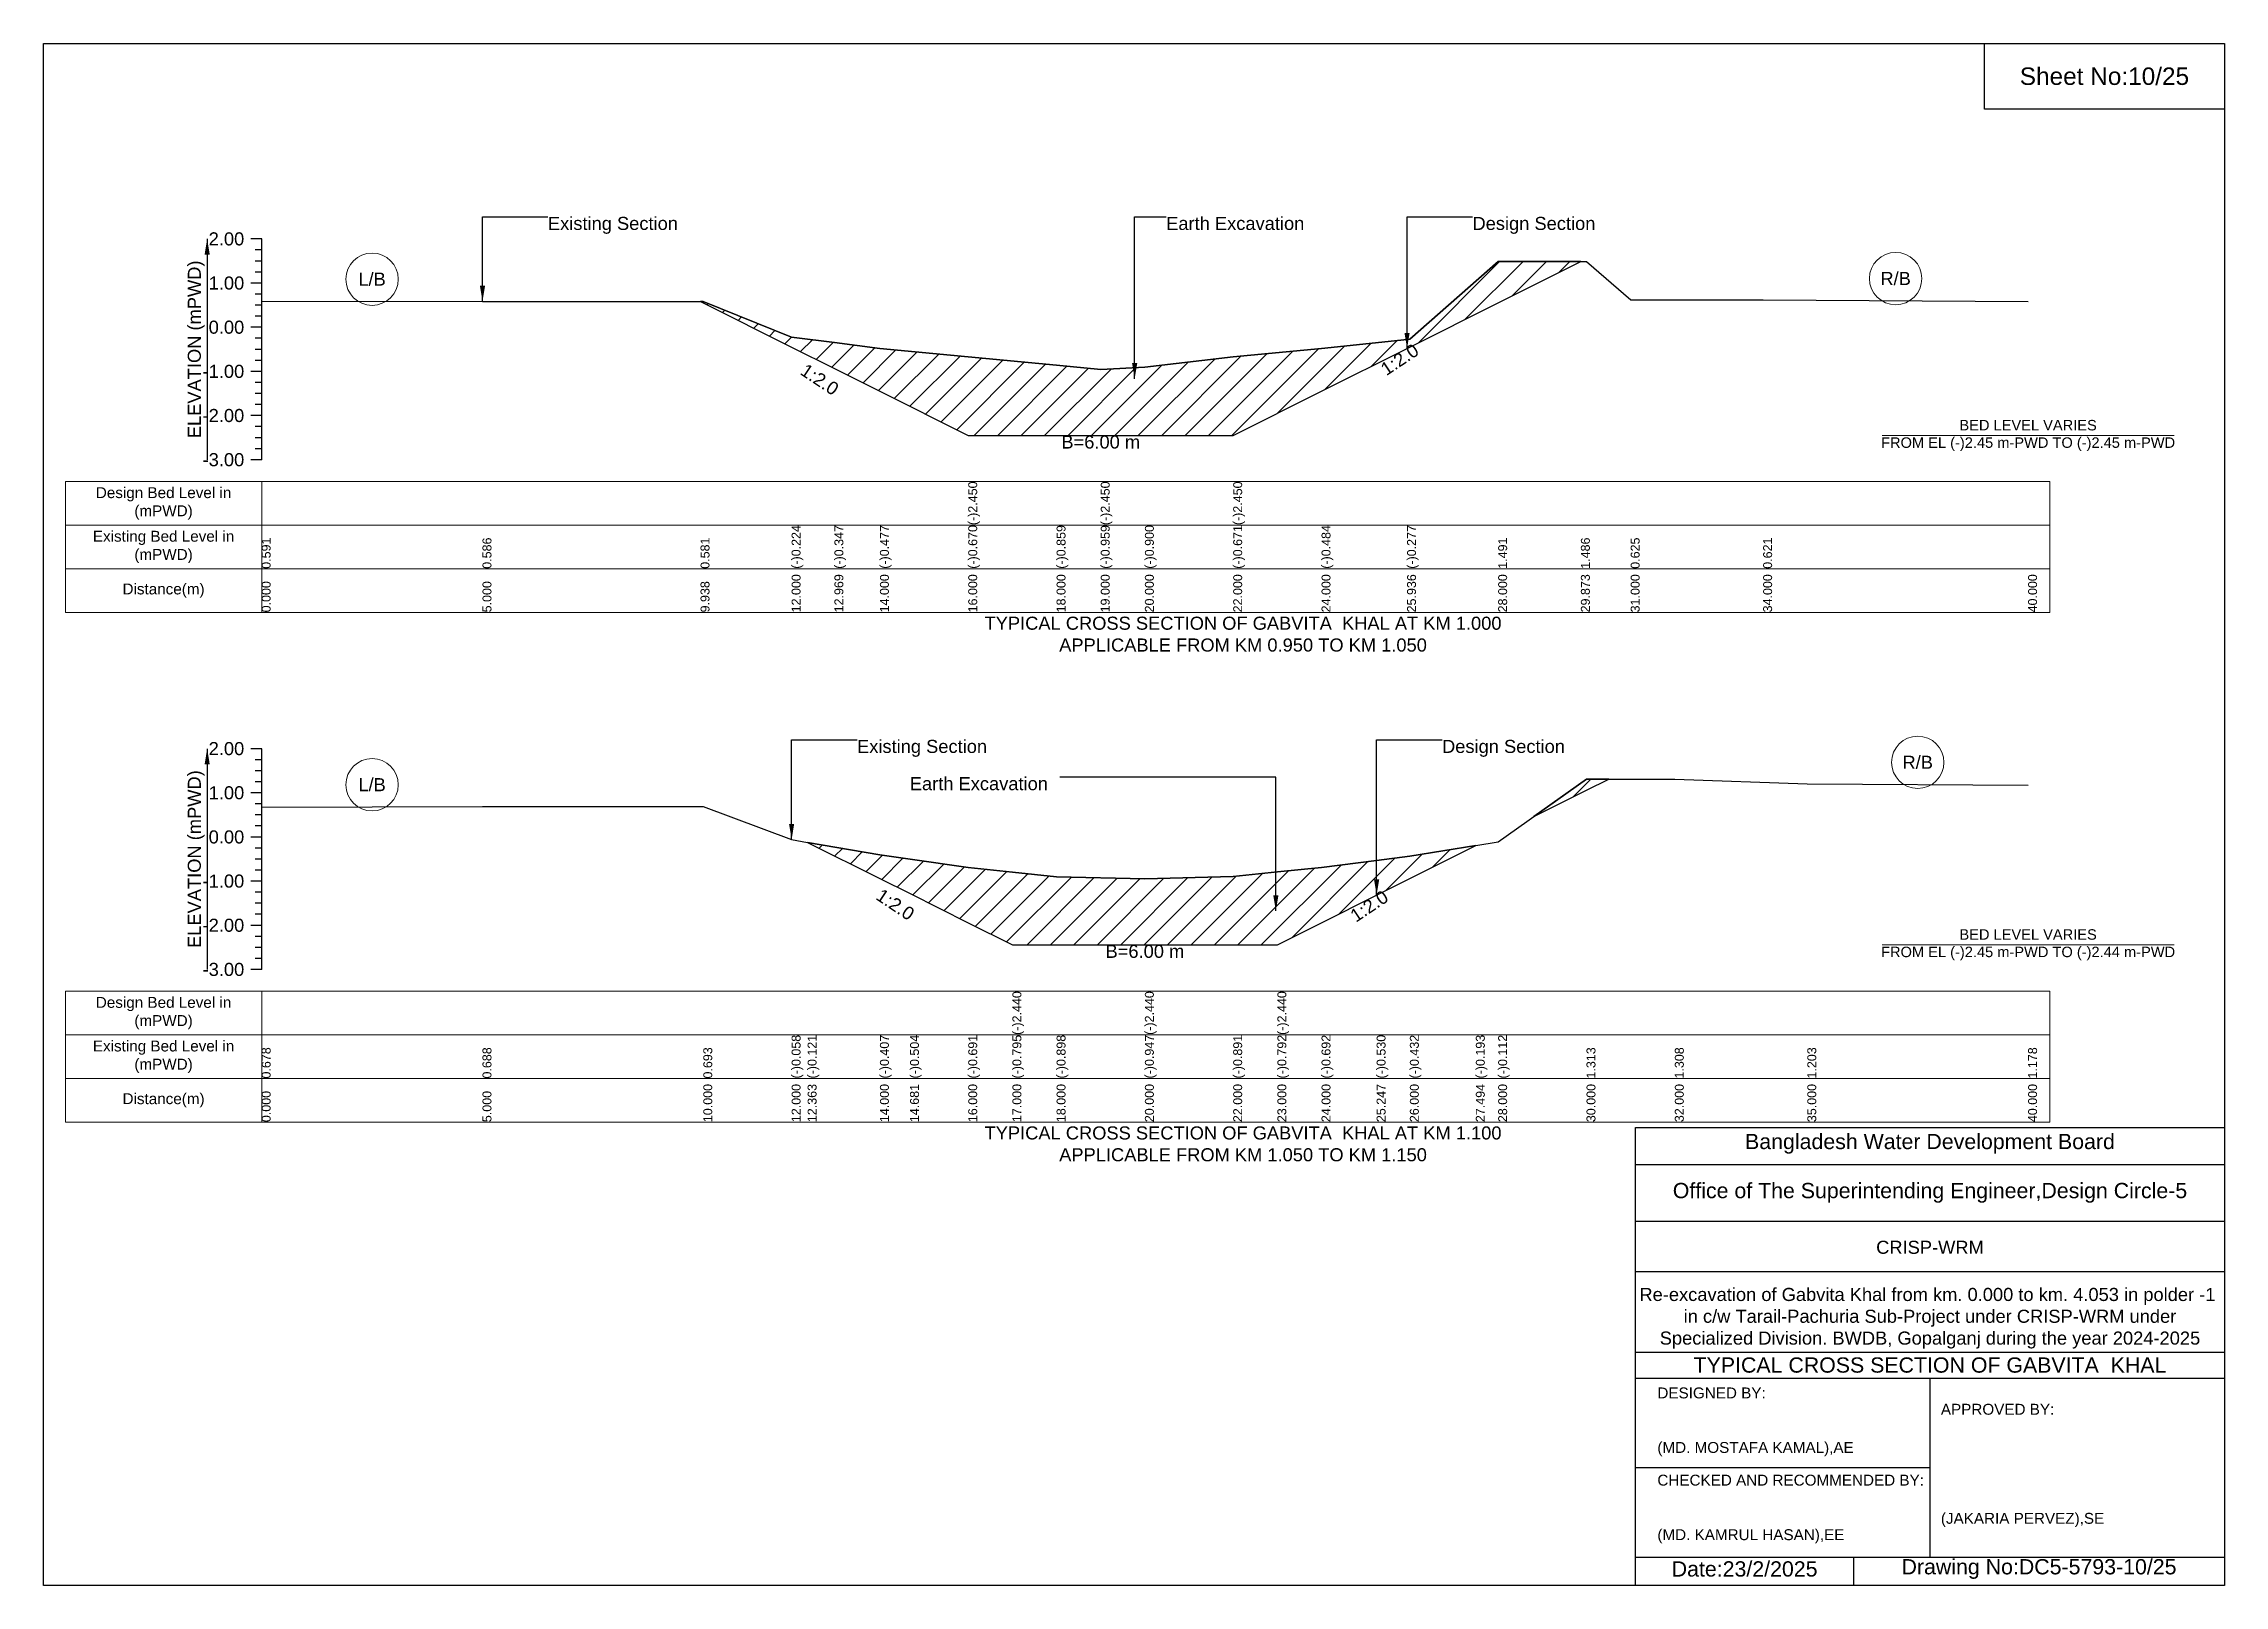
# Model space of a CAD drawing. Header units: feet. Extents: x 91000 to 358000, y -12982 to 34.
# Drawn here: x 190000 to 198000, y -5656 to 0 of the extents above; entities that cross this region are included whole.
import ezdxf

# ---------------------------------------------------------------- set-up
doc = ezdxf.new("R2010")
doc.units = ezdxf.units.FT
doc.header["$LTSCALE"] = 7
doc.header["$MEASUREMENT"] = 0
for name, color, linetype, lineweight in [('Cross section Data Border', 7, 'Continuous', 9), ('Cross Section Labels', 7, 'Continuous', 9), ('Existing_Bed_Level for Xsection', 7, 'Continuous', 25)]:
    doc.layers.add(name, color=color, linetype=linetype, lineweight=lineweight)
doc.styles.get("Standard").update_dxf_attribs({"font": 'arial.ttf'})
doc.dimstyles.get("Standard").update_dxf_attribs({"dimtxt": 0.18, "dimasz": 0.18, "dimexe": 0.18, "dimexo": 0.0625, "dimgap": 0.09, "dimtad": 0, "dimtih": 1, "dimtoh": 1, "dimdec": 4, "dimzin": 0, "dimdsep": 46, "dimtxsty": 'Standard', "dimcen": 0.09, "dimadec": 0, "dimazin": 0, "dimtfac": 1, "dimtdec": 4, "dimtofl": 0, "dimtmove": 0, "dimatfit": 3, "dimfxl": 1, "dimtolj": 1, "dimtzin": 0, "dimarcsym": 0})

msp = doc.modelspace()

# ---------------------------------------------------------------- texts
at = {"attachment_point": 5}
for s, insert, char_height in [('Sheet No:10/25', (197560, -120), 64), ('Bangladesh Water Development Board', (196920, -4036), 56), ('Office of The Superintending Engineer,Design Circle-5', (196920, -4216), 56)]:
    msp.add_mtext(s, dxfattribs=dict(at, insert=insert, char_height=char_height))
for s, insert, char_height, width, attachment_point in [('CRISP-WRM', (196920, -4416), 48, 2240, 5), ('Re-excavation of Gabvita Khal from km. 0.000 to km. 4.053 in polder -1  in c/w Tarail-Pachuria Sub-Project under CRISP-WRM under Specialized Division. BWDB, Gopalganj during the year 2024-2025', (196920, -4676), 48, 2160, 5), ('TYPICAL CROSS SECTION OF GABVITA  KHAL', (196920, -4848), 56, 2240, 5), ('DESIGNED BY:^J^J^J(MD. MOSTAFA KAMAL),AE', (195920, -5056), 40, 1120, 4), ('APPROVED BY:^J^J^J^J^J^J(JAKARIA PERVEZ),SE', (196960, -5216), 40, 1120, 4), ('CHECKED AND RECOMMENDED BY:^J^J^J(MD. KAMRUL HASAN),EE', (195920, -5376), 40, 1120, 4), ('Date:23/2/2025 ', (196240, -5596), 56, 1120, 5), ('Drawing No:DC5-5793-10/25', (197320, -5596), 56, 1760, 5)]:
    msp.add_mtext(s, dxfattribs=dict(insert=insert, char_height=char_height, width=width, attachment_point=attachment_point))
at = {"layer": 'Cross section Data Border', "char_height": 40, "width": 640, "attachment_point": 5}
for s, insert in [('Design Bed Level in (mPWD)', (190440, -1686.6)), ('Existing Bed Level in (mPWD)', (190440, -1846.6)), ('Distance(m)', (190440, -2006.6)), ('Design Bed Level in (mPWD)', (190440, -3556.6)), ('Existing Bed Level in (mPWD)', (190440, -3716.6)), ('Distance(m)', (190440, -3876.6))]:
    msp.add_mtext(s, dxfattribs=dict(at, insert=insert))
at = {"layer": 'Cross Section Labels'}
for s, insert, char_height, attachment_point in [('Existing Section', (191850, -635.6), 48, 1), ('Earth Excavation', (194118, -635.6), 48, 1), ('Design Section', (195241.7, -635.6), 48, 1), ('L/B', (191205, -864.3), 48, 5), ('R/B', (196794, -861.9), 48, 5), ('B=6.00 m', (193878, -1437.5), 48, 2), ('BED LEVEL VARIES ^JFROM EL (-)2.45 m-PWD TO (-)2.45 m-PWD', (197280, -1437.5), 38.4, 5), ('TYPICAL CROSS SECTION OF GABVITA  KHAL AT KM 1.000^JAPPLICABLE FROM KM 0.950 TO KM 1.050', (194400, -2166.6), 48, 5), ('Existing Section', (192984, -2554.2), 48, 1), ('Design Section', (195130, -2554.2), 48, 1), ('R/B', (196875, -2636.7), 48, 5), ('L/B', (191205, -2718.9), 48, 5), ('Earth Excavation', (193177.5, -2690.8), 48, 1), ('BED LEVEL VARIES ^JFROM EL (-)2.45 m-PWD TO (-)2.44 m-PWD', (197280, -3305.9), 38.4, 5), ('B=6.00 m', (194040, -3305.9), 48, 2), ('TYPICAL CROSS SECTION OF GABVITA  KHAL AT KM 1.100^JAPPLICABLE FROM KM 1.050 TO KM 1.150', (194400, -4036.6), 48, 5)]:
    msp.add_mtext(s, dxfattribs=dict(at, insert=insert, char_height=char_height, attachment_point=attachment_point))
at = {"layer": 'Cross Section Labels', "char_height": 48, "attachment_point": 2}
for insert, rotation in [((194961.2, -1139), 33.69007), ((192860.5, -1212.3), 326.30993), ((193137.9, -3138.3), 326.30993), ((194849.5, -3144.1), 33.69007)]:
    msp.add_mtext('1:2.0', dxfattribs=dict(at, insert=insert, rotation=rotation))
at = {"layer": 'Existing_Bed_Level for Xsection', "char_height": 48, "attachment_point": 6}
for s, insert in [('2.00', (190736, -716.6)), ('1.00', (190736, -878.6)), ('0.00', (190736, -1040.6)), ('-1.00', (190736, -1202.6)), ('-2.00', (190736, -1364.6)), ('-3.00', (190736, -1526.6)), ('2.00', (190736, -2586.6)), ('1.00', (190736, -2748.6)), ('0.00', (190736, -2910.6)), ('-1.00', (190736, -3072.6)), ('-2.00', (190736, -3234.6)), ('-3.00', (190736, -3396.6))]:
    msp.add_mtext(s, dxfattribs=dict(at, insert=insert))
at = {"layer": 'Existing_Bed_Level for Xsection', "rotation": 90}
for s, insert, char_height, attachment_point in [('ELEVATION (mPWD)', (190560, -1121.6), 48, 5), ('(-)2.450', (193392, -1766.6), 32.8, 1), ('(-)2.450', (193878, -1766.6), 32.8, 1), ('(-)2.450', (194364, -1766.6), 32.8, 1), ('0.591', (190800, -1926.6), 32.8, 1), ('0.586', (191610, -1926.6), 32.8, 1), ('0.581', (192409.9, -1926.6), 32.8, 1), ('(-)0.224', (192744, -1926.6), 32.8, 1), ('(-)0.347', (192901, -1926.6), 32.8, 1), ('(-)0.477', (193068, -1926.6), 32.8, 1), ('(-)0.670', (193392, -1926.6), 32.8, 1), ('(-)0.859', (193716, -1926.6), 32.8, 1), ('(-)0.959', (193878, -1926.6), 32.8, 1), ('(-)0.900', (194040, -1926.6), 32.8, 1), ('(-)0.671', (194364, -1926.6), 32.8, 1), ('(-)0.484', (194688, -1926.6), 32.8, 1), ('(-)0.277', (195001.7, -1926.6), 32.8, 1), ('1.491', (195336, -1926.6), 32.8, 1), ('1.486', (195639.4, -1926.6), 32.8, 1), ('0.625', (195822, -1926.6), 32.8, 1), ('0.621', (196308, -1926.6), 32.8, 1), ('0.000', (190800, -2086.6), 32.8, 1), ('5.000', (191610, -2086.6), 32.8, 1), ('9.938', (192409.9, -2086.6), 32.8, 1), ('12.000', (192744, -2086.6), 32.8, 1), ('12.969', (192901, -2086.6), 32.8, 1), ('14.000', (193068, -2086.6), 32.8, 1), ('16.000', (193392, -2086.6), 32.8, 1), ('18.000', (193716, -2086.6), 32.8, 1), ('19.000', (193878, -2086.6), 32.8, 1), ('20.000', (194040, -2086.6), 32.8, 1), ('22.000', (194364, -2086.6), 32.8, 1), ('24.000', (194688, -2086.6), 32.8, 1), ('25.936', (195001.7, -2086.6), 32.8, 1), ('28.000', (195336, -2086.6), 32.8, 1), ('29.873', (195639.4, -2086.6), 32.8, 1), ('31.000', (195822, -2086.6), 32.8, 1), ('34.000', (196308, -2086.6), 32.8, 1), ('40.000', (197280, -2086.6), 32.8, 1), ('ELEVATION (mPWD)', (190560, -2991.6), 48, 5), ('(-)2.440', (193554, -3636.6), 32.8, 1), ('(-)2.440', (194040, -3636.6), 32.8, 1), ('(-)2.440', (194526, -3636.6), 32.8, 1), ('(-)0.058', (192744, -3796.6), 32.8, 1), ('(-)0.121', (192802.7, -3796.6), 32.8, 1), ('(-)0.407', (193068, -3796.6), 32.8, 1), ('(-)0.504', (193178.4, -3796.6), 32.8, 1), ('(-)0.691', (193392, -3796.6), 32.8, 1), ('(-)0.795', (193554, -3796.6), 32.8, 1), ('(-)0.898', (193716, -3796.6), 32.8, 1), ('(-)0.947', (194040, -3796.6), 32.8, 1), ('(-)0.891', (194364, -3796.6), 32.8, 1), ('(-)0.792', (194526, -3796.6), 32.8, 1), ('(-)0.692', (194688, -3796.6), 32.8, 1), ('(-)0.530', (194890, -3796.6), 32.8, 1), ('(-)0.432', (195012, -3796.6), 32.8, 1), ('(-)0.193', (195254, -3796.6), 32.8, 1), ('(-)0.112', (195336, -3796.6), 32.8, 1), ('0.678', (190800, -3796.6), 32.8, 1), ('0.688', (191610, -3796.6), 32.8, 1), ('0.693', (192420, -3796.6), 32.8, 1), ('1.313', (195660, -3796.6), 32.8, 1), ('1.308', (195984, -3796.6), 32.8, 1), ('1.203', (196470, -3796.6), 32.8, 1), ('1.178', (197280, -3796.6), 32.8, 1), ('10.000', (192420, -3956.6), 32.8, 1), ('12.000', (192744, -3956.6), 32.8, 1), ('12.363', (192802.7, -3956.6), 32.8, 1), ('14.000', (193068, -3956.6), 32.8, 1), ('14.681', (193178.4, -3956.6), 32.8, 1), ('16.000', (193392, -3956.6), 32.8, 1), ('17.000', (193554, -3956.6), 32.8, 1), ('18.000', (193716, -3956.6), 32.8, 1), ('20.000', (194040, -3956.6), 32.8, 1), ('22.000', (194364, -3956.6), 32.8, 1), ('23.000', (194526, -3956.6), 32.8, 1), ('24.000', (194688, -3956.6), 32.8, 1), ('25.247', (194890, -3956.6), 32.8, 1), ('26.000', (195012, -3956.6), 32.8, 1), ('27.494', (195254, -3956.6), 32.8, 1), ('28.000', (195336, -3956.6), 32.8, 1), ('30.000', (195660, -3956.6), 32.8, 1), ('32.000', (195984, -3956.6), 32.8, 1), ('35.000', (196470, -3956.6), 32.8, 1), ('40.000', (197280, -3956.6), 32.8, 1), ('0.000', (190800, -3956.6), 32.8, 1), ('5.000', (191610, -3956.6), 32.8, 1)]:
    msp.add_mtext(s, dxfattribs=dict(at, insert=insert, char_height=char_height, attachment_point=attachment_point))

# ---------------------------------------------------------------- hatches: boundary and pattern name
at = {"layer": 'Existing_Bed_Level for Xsection'}
h = msp.add_hatch(dxfattribs=at)
h.set_pattern_fill('ANSI31', color=256, scale=486, style=0)
h.paths.add_polyline_path([(192409.9, -946.5), (192420, -951.5), (192744, -1113.5), (192901, -1192), (193068, -1275.5), (193392, -1437.5), (193716, -1437.5), (193878, -1437.5), (194040, -1437.5), (194364, -1437.5), (194688, -1275.5), (195001.7, -1118.7), (195012, -1113.5), (195336, -951.5), (195639.4, -799.9), (195336, -799.1), (195012, -1084.4), (195001.7, -1085.5), (194688, -1119), (194364, -1149.3), (194040, -1186.4), (193878, -1196), (193716, -1179.8), (193392, -1149.2), (193068, -1117.9), (192901, -1096.8), (192744, -1076.9), (192420, -946.5)])
h = msp.add_hatch(dxfattribs=at)
h.set_pattern_fill('ANSI31', color=256, scale=486, style=0)
h.paths.add_polyline_path([(195467.1, -2835.3), (195660, -2738.9), (195741.6, -2698.1), (195660, -2697.9)])
h = msp.add_hatch(dxfattribs=at)
h.set_pattern_fill('ANSI31', color=256, scale=486, style=0)
h.paths.add_polyline_path([(192802.7, -2930.2), (193068, -3062.9), (193178.4, -3118), (193392, -3224.9), (193554, -3305.9), (193716, -3305.9), (194040, -3305.9), (194364, -3305.9), (194526, -3305.9), (194688, -3224.9), (194890, -3123.9), (195012, -3062.9), (195254, -2941.8), (195012, -2980.6), (194890, -2996.4), (194688, -3022.7), (194526, -3038.8), (194364, -3054.9), (194040, -3064), (193716, -3056.1), (193554, -3039.3), (193392, -3022.5), (193178.4, -2992.2), (193068, -2976.5)])

# ---------------------------------------------------------------- linework, layer by layer
for points in [[(190000, 0), (198000, 0), (198000, -5656), (190000, -5656)], [(197120, 0), (198000, 0), (198000, -240), (197120, -240)]]:
    msp.add_lwpolyline(points, close=True)
for points in [[(195840, -5656), (195840, -3976), (198000, -3976)], [(195840, -4112), (198000, -4112)], [(195840, -4320), (198000, -4320)], [(195840, -4504), (198000, -4504)], [(195840, -4800), (198000, -4800)], [(195840, -4896), (198000, -4896)], [(196920, -4896), (196920, -5552)], [(195840, -5224), (196920, -5224)], [(195840, -5552), (198000, -5552)], [(196640, -5552), (196640, -5656)]]:
    msp.add_lwpolyline(points)
at = {"layer": 'Cross section Data Border'}
for points in [[(190080, -1606.6), (197360, -1606.6), (197360, -2086.6), (190080, -2086.6)], [(190080, -3476.6), (197360, -3476.6), (197360, -3956.6), (190080, -3956.6)]]:
    msp.add_lwpolyline(points, close=True, dxfattribs=at)
for points in [[(190800, -1606.6), (190800, -2086.6)], [(190080, -1766.6), (197360, -1766.6)], [(190080, -1926.6), (197360, -1926.6)], [(190800, -3476.6), (190800, -3956.6)], [(190080, -3636.6), (197360, -3636.6)], [(190080, -3796.6), (197360, -3796.6)]]:
    msp.add_lwpolyline(points, dxfattribs=at)
at = {"layer": 'Cross Section Labels'}
for points in [[(196744.2, -1437.5), (197815.8, -1437.5)], [(196744.2, -3305.9), (197815.8, -3305.9)]]:
    msp.add_lwpolyline(points, dxfattribs=at)
for centre in [(191205, -864.3), (196794, -861.9), (196875, -2636.7), (191205, -2718.9)]:
    msp.add_circle(centre, 96, dxfattribs=at)
at = {"layer": 'Existing_Bed_Level for Xsection'}
for points in [[(190800, -716.6), (190760, -716.6)], [(190800, -1526.6), (190800, -1364.6), (190800, -1202.6), (190800, -1040.6), (190800, -878.6), (190800, -716.6)], [(190800, -757.1), (190776, -757.1)], [(190800, -797.6), (190776, -797.6)], [(190800, -944.9), (191610, -945.7), (192409.9, -946.5), (192420, -946.5), (192744, -1076.9), (192901, -1096.8), (193068, -1117.9), (193392, -1149.2), (193392, -1149.2), (193716, -1179.8), (193878, -1196), (193878, -1196), (194040, -1186.4), (194364, -1149.3), (194364, -1149.3), (194688, -1119), (195001.7, -1085.5), (195012, -1084.4), (195336, -799.1), (195639.4, -799.9), (195660, -799.9), (195822, -939.4), (196308, -940), (197280, -945.7)], [(190800, -878.6), (190760, -878.6)], [(190800, -838.1), (190776, -838.1)], [(190800, -919.1), (190776, -919.1)], [(190800, -959.6), (190776, -959.6)], [(190800, -1000.1), (190776, -1000.1)], [(190800, -1040.6), (190760, -1040.6)], [(190800, -1081.1), (190776, -1081.1)], [(190800, -1121.6), (190776, -1121.6)], [(190800, -1162.1), (190776, -1162.1)], [(190800, -1202.6), (190760, -1202.6)], [(190800, -1243.1), (190776, -1243.1)], [(190800, -1283.6), (190776, -1283.6)], [(190800, -1324.1), (190776, -1324.1)], [(190800, -1364.6), (190760, -1364.6)], [(190800, -1405.1), (190776, -1405.1)], [(190800, -1445.6), (190776, -1445.6)], [(190800, -1486.1), (190776, -1486.1)], [(190800, -1526.6), (190760, -1526.6)], [(190800, -2586.6), (190760, -2586.6)], [(190800, -2627.1), (190776, -2627.1)], [(190800, -3396.6), (190800, -3234.6), (190800, -3072.6), (190800, -2910.6), (190800, -2748.6), (190800, -2586.6)], [(190800, -2667.6), (190776, -2667.6)], [(190800, -2708.1), (190776, -2708.1)], [(190800, -2800.8), (191610, -2799.1), (192420, -2798.3), (192744, -2920), (192802.7, -2930.2), (193068, -2976.5), (193178.4, -2992.2), (193392, -3022.5), (193554, -3039.3), (193554, -3039.3), (193716, -3056.1), (194040, -3064), (194040, -3064), (194364, -3054.9), (194526, -3038.8), (194526, -3038.8), (194688, -3022.7), (194890, -2996.4), (195012, -2980.6), (195254, -2941.8), (195336, -2928.7), (195660, -2697.9), (195984, -2698.7), (196470, -2715.7), (197280, -2719.8)], [(190800, -2748.6), (190760, -2748.6)], [(190800, -2789.1), (190776, -2789.1)], [(190800, -2829.6), (190776, -2829.6)], [(190800, -2870.1), (190776, -2870.1)], [(190800, -2910.6), (190760, -2910.6)], [(190800, -2951.1), (190776, -2951.1)], [(190800, -2991.6), (190776, -2991.6)], [(190800, -3032.1), (190776, -3032.1)], [(190800, -3072.6), (190760, -3072.6)], [(190800, -3113.1), (190776, -3113.1)], [(190800, -3153.6), (190776, -3153.6)], [(190800, -3194.1), (190776, -3194.1)], [(190800, -3234.6), (190760, -3234.6)], [(190800, -3275.1), (190776, -3275.1)], [(190800, -3315.6), (190776, -3315.6)], [(190800, -3356.1), (190776, -3356.1)], [(190800, -3396.6), (190760, -3396.6)]]:
    msp.add_lwpolyline(points, dxfattribs=at)
for points in [[(192409.9, -946.5), (192420, -951.5), (192744, -1113.5), (192901, -1192), (193068, -1275.5), (193392, -1437.5), (193392, -1437.5), (193716, -1437.5), (193878, -1437.5), (193878, -1437.5), (194040, -1437.5), (194364, -1437.5), (194364, -1437.5), (194688, -1275.5), (195001.7, -1118.7), (195012, -1113.5), (195336, -951.5), (195639.4, -799.9), (195336, -799.1), (195012, -1084.4), (195001.7, -1085.5), (194688, -1119), (194364, -1149.3), (194364, -1149.3), (194040, -1186.4), (193878, -1196), (193878, -1196), (193716, -1179.8), (193392, -1149.2), (193392, -1149.2), (193068, -1117.9), (192901, -1096.8), (192744, -1076.9), (192420, -946.5)], [(195467.1, -2835.3), (195660, -2738.9), (195741.6, -2698.1), (195660, -2697.9)], [(192802.7, -2930.2), (193068, -3062.9), (193178.4, -3118), (193392, -3224.9), (193554, -3305.9), (193554, -3305.9), (193716, -3305.9), (194040, -3305.9), (194040, -3305.9), (194364, -3305.9), (194526, -3305.9), (194526, -3305.9), (194688, -3224.9), (194890, -3123.9), (195012, -3062.9), (195254, -2941.8), (195012, -2980.6), (194890, -2996.4), (194688, -3022.7), (194526, -3038.8), (194526, -3038.8), (194364, -3054.9), (194040, -3064), (194040, -3064), (193716, -3056.1), (193554, -3039.3), (193554, -3039.3), (193392, -3022.5), (193178.4, -2992.2), (193068, -2976.5)]]:
    msp.add_lwpolyline(points, close=True, dxfattribs=at)

msp.set_redraw_order([(e.dxf.handle, doc.entitydb.next_handle()) for e in msp.query("TEXT MTEXT ATTDEF DIMENSION ARC_DIMENSION")])  # texts and dimensions are drawn at this point

# ---------------------------------------------------------------- leaders
at = {"layer": 'Cross Section Labels', "annotation_type": 0, "has_hookline": 1}
for points, hookline_direction, text_width in [([(191610, -945.7), (191610, -635.6), (191849.9, -635.6)], 0, 467.2), ([(194002.4, -1229.6), (194002.4, -635.6), (194117.9, -635.6)], 0, 497), ([(195001.7, -1118.7), (195001.7, -635.6), (195241.6, -635.6)], 0, 441.2), ([(192744, -2920), (192744, -2554.2), (192983.9, -2554.2)], 0, 467.2), ([(194890, -3123.9), (194890, -2554.2), (195129.9, -2554.2)], 0, 441.2), ([(194520.4, -3181.8), (194520.4, -2690.8), (193727.5, -2690.8)], 1, 497)]:
    msp.add_leader(points, dimstyle='Standard', override={"dimasz": 57.6}, dxfattribs=dict(at, hookline_direction=hookline_direction, text_width=text_width))
at = {"layer": 'Existing_Bed_Level for Xsection'}
for points in [[(190600, -716.6), (190600, -1526.6)], [(190600, -2586.6), (190600, -3396.6)]]:
    msp.add_leader(points, dimstyle='Standard', override={"dimasz": 57.6}, dxfattribs=at)

doc.saveas('drawing.dxf')
